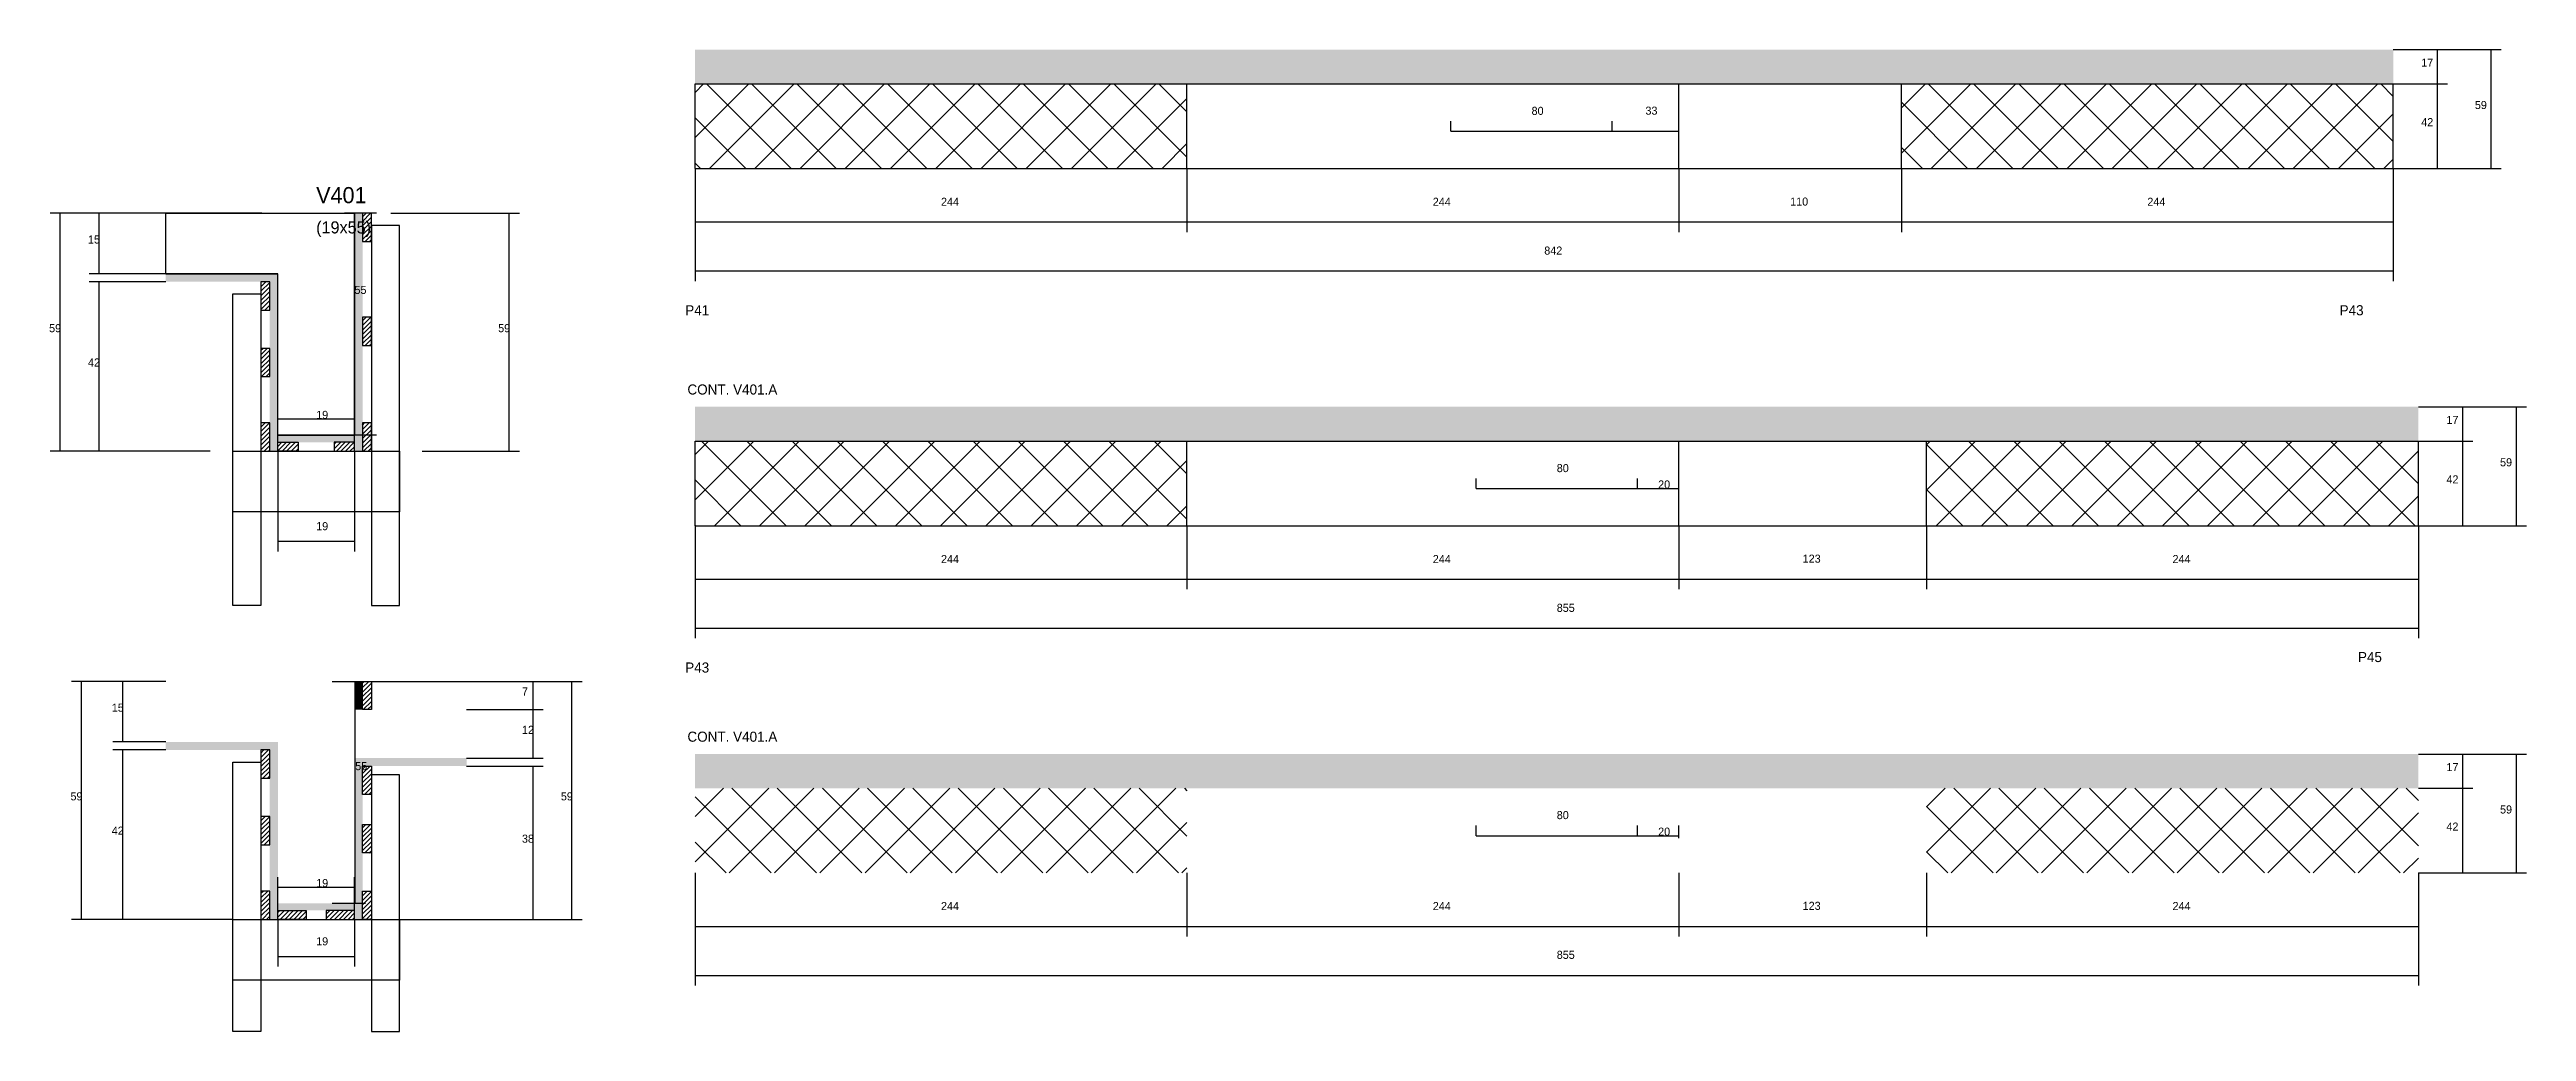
# Model space of a CAD drawing. Header units: metres. Extents: x 5072 to 9218, y 6461 to 6973.
# Drawn here: x 6376 to 7605, y 6478 to 6965 of the extents above; entities that cross this region are included whole.
import ezdxf

# ---------------------------------------------------------------- set-up
doc = ezdxf.new("R2010")
doc.units = ezdxf.units.M
for name, color, linetype in [('CONCRETO', 8, 'Continuous'), ('COTA', 2, 'Continuous'), ('Hachura', 8, 'Continuous'), ('Madeira', 52, 'Continuous'), ('NOMENCLATURA', 7, 'Continuous'), ('Paineis', 7, 'Continuous'), ('REAPROVEITAMENTO', 3, 'Continuous'), ('SARR_3.5x7', 30, 'Continuous'), ('TextoSecao', 7, 'Continuous')]:
    doc.layers.add(name, color=color, linetype=linetype)

msp = doc.modelspace()

# ---------------------------------------------------------------- texts
at = {"layer": 'COTA'}
for s, p in [('17', (7553, 6956.3)), ('80', (7111.6, 6932.4)), ('42', (7553, 6926.8)), ('244', (6818.6, 6887.3)), ('244', (7062.6, 6887.3)), ('15', (6395.4, 6868.6)), ('842', (7117.9, 6863.1)), ('55', (6527.6, 6843.6)), ('59', (6376.1, 6824.6)), ('59', (6598.9, 6824.6)), ('42', (6395.4, 6807.6)), ('19', (6508.6, 6781.6)), ('17', (7565.5, 6779.1)), ('80', (7124.1, 6755.2)), ('42', (7565.5, 6749.6)), ('19', (6508.6, 6726.4)), ('244', (6818.6, 6710.1)), ('244', (7062.6, 6710.1)), ('855', (7124.1, 6685.9)), ('7', (6610.7, 6644.4)), ('15', (6407.2, 6636.4)), ('12', (6610.7, 6625.4)), ('55', (6528, 6607.4)), ('17', (7565.5, 6606.9)), ('59', (6386.7, 6592.4)), ('59', (6630, 6592.4)), ('80', (7124.1, 6583.1)), ('42', (6407.2, 6575.4)), ('38', (6610.7, 6571.4)), ('42', (7565.5, 6577.4)), ('19', (6508.6, 6549.4)), ('244', (6818.6, 6538)), ('244', (7062.6, 6538)), ('19', (6508.6, 6520.5)), ('855', (7124.1, 6513.8))]:
    msp.add_text(s, height=4, dxfattribs=at).set_placement(p)
at = {"layer": 'NOMENCLATURA'}
for s, p in [('P41', (6691.7, 6833)), ('P43', (7512.5, 6833)), ('P43', (6691.7, 6655.8)), ('P45', (7521.6, 6661))]:
    msp.add_text(s, height=5, dxfattribs=at).set_placement(p)
at = {"layer": 'Paineis'}
for s, p in [('33', (7168.1, 6932.5)), ('59', (7579.6, 6935.3)), ('110', (7239.9, 6887.4)), ('244', (7417.1, 6887.3)), ('59', (7592.1, 6758.1)), ('20', (7174.4, 6747.1)), ('123', (7246.1, 6710.3)), ('244', (7429.6, 6710.1)), ('59', (7592.1, 6585.9)), ('20', (7174.4, 6574.9)), ('123', (7246.1, 6538.1)), ('244', (7429.6, 6538))]:
    msp.add_text(s, height=4, dxfattribs=at).set_placement(p)
at = {"layer": 'TextoSecao'}
for s, height, p in [('V401', 8, (6508.6, 6888.6)), ('(19x55)', 6, (6508.6, 6873.6)), ('CONT. V401.A', 5, (6692.8, 6793.7)), ('CONT. V401.A', 5, (6692.8, 6621.5))]:
    msp.add_text(s, height=height, dxfattribs=at).set_placement(p)

# ---------------------------------------------------------------- hatches: boundary and pattern name
at = {"layer": 'COTA'}
h = msp.add_hatch(dxfattribs=at)
h.set_pattern_fill('AR-CONC', scale=0.03)
h.paths.add_polyline_path([(7539.1, 6947.8), (7539.1, 6964.8), (7539.1, 6964.8), (6696.6, 6964.8), (6696.6, 6964.8), (6696.6, 6947.8), (6696.6, 6947.8), (7539.1, 6947.8)])
h = msp.add_hatch(dxfattribs=at)
h.set_pattern_fill('AR-CONC', scale=0.03)
h.paths.add_polyline_path([(7551.6, 6770.6), (7551.6, 6787.6), (7551.6, 6787.6), (6696.6, 6787.6), (6696.6, 6787.6), (6696.6, 6770.6), (6696.6, 6770.6), (7551.6, 6770.6)])
h = msp.add_hatch(dxfattribs=at)
h.set_pattern_fill('AR-CONC', scale=0.03)
h.paths.add_polyline_path([(7551.6, 6598.4), (7551.6, 6615.4), (7551.6, 6615.4), (6696.6, 6615.4), (6696.6, 6615.4), (6696.6, 6598.4), (6696.6, 6598.4), (7551.6, 6598.4)])
at = {"layer": 'Hachura'}
h = msp.add_hatch(color=8, dxfattribs=at)
h.dxf.hatch_style = 1
h.paths.add_polyline_path([(6531.6, 6883.6), (6527.6, 6883.6), (6527.6, 6883.6), (6527.6, 6765.6), (6527.6, 6765.6), (6531.6, 6765.6), (6531.6, 6765.6), (6531.6, 6883.6)])
h = msp.add_hatch(dxfattribs=at)
h.set_pattern_fill('ANSI31', scale=0.5)
h.paths.add_polyline_path([(6531.6, 6869.6), (6536, 6869.6), (6536, 6869.6), (6536, 6883.6), (6536, 6883.6), (6531.6, 6883.6), (6531.6, 6883.6), (6531.6, 6869.6)])
h = msp.add_hatch(color=8, dxfattribs=at)
h.dxf.hatch_style = 1
h.paths.add_polyline_path([(6489.6, 6849.6), (6489.6, 6853.6), (6489.6, 6853.6), (6434, 6853.6), (6434, 6853.6), (6434, 6849.6), (6434, 6849.6), (6489.6, 6849.6)])
h = msp.add_hatch(dxfattribs=at)
h.set_pattern_fill('ANSI31', scale=0.5)
h.paths.add_polyline_path([(6481.2, 6835.6), (6485.6, 6835.6), (6485.6, 6835.6), (6485.6, 6849.6), (6485.6, 6849.6), (6481.2, 6849.6), (6481.2, 6849.6), (6481.2, 6835.6)])
h = msp.add_hatch(color=8, dxfattribs=at)
h.dxf.hatch_style = 1
h.paths.add_polyline_path([(6489.6, 6853.6), (6485.6, 6853.6), (6485.6, 6853.6), (6485.6, 6765.6), (6485.6, 6765.6), (6489.6, 6765.6), (6489.6, 6765.6), (6489.6, 6853.6)])
h = msp.add_hatch(dxfattribs=at)
h.set_pattern_fill('ANSI31', scale=0.5)
h.paths.add_polyline_path([(6531.6, 6818), (6536, 6818), (6536, 6818), (6536, 6832), (6536, 6832), (6531.6, 6832), (6531.6, 6832), (6531.6, 6818)])
h = msp.add_hatch(dxfattribs=at)
h.set_pattern_fill('ANSI31', scale=0.5)
h.paths.add_polyline_path([(6481.2, 6802.6), (6485.6, 6802.6), (6485.6, 6802.6), (6485.6, 6816.6), (6485.6, 6816.6), (6481.2, 6816.6), (6481.2, 6816.6), (6481.2, 6802.6)])
h = msp.add_hatch(dxfattribs=at)
h.set_pattern_fill('ANSI31', scale=0.5)
h.paths.add_polyline_path([(6481.2, 6765.6), (6485.6, 6765.6), (6485.6, 6765.6), (6485.6, 6779.6), (6485.6, 6779.6), (6481.2, 6779.6), (6481.2, 6779.6), (6481.2, 6765.6)])
h = msp.add_hatch(color=8, dxfattribs=at)
h.dxf.hatch_style = 1
h.paths.add_polyline_path([(6527.6, 6770), (6527.6, 6773.6), (6527.6, 6773.6), (6489.6, 6773.6), (6489.6, 6773.6), (6489.6, 6770), (6489.6, 6770), (6527.6, 6770)])
h = msp.add_hatch(dxfattribs=at)
h.set_pattern_fill('ANSI31', scale=0.5)
h.paths.add_polyline_path([(6531.6, 6765.6), (6536, 6765.6), (6536, 6765.6), (6536, 6779.6), (6536, 6779.6), (6531.6, 6779.6), (6531.6, 6779.6), (6531.6, 6765.6)])
h = msp.add_hatch(dxfattribs=at)
h.set_pattern_fill('ANSI31', scale=0.5)
h.paths.add_polyline_path([(6489.6, 6765.6), (6489.6, 6770), (6489.6, 6770), (6499.6, 6770), (6499.6, 6770), (6499.6, 6765.6), (6499.6, 6765.6), (6489.6, 6765.6)])
h = msp.add_hatch(dxfattribs=at)
h.set_pattern_fill('ANSI31', scale=0.5)
h.paths.add_polyline_path([(6527.6, 6765.6), (6527.6, 6770), (6527.6, 6770), (6517.6, 6770), (6517.6, 6770), (6517.6, 6765.6), (6517.6, 6765.6), (6527.6, 6765.6)])
h = msp.add_hatch(color=8, dxfattribs=at)
h.dxf.hatch_style = 1
h.paths.add_polyline_path([(6531.6, 6651.4), (6528, 6651.4), (6528, 6651.4), (6528, 6637.4), (6528, 6637.4), (6531.6, 6637.4), (6531.6, 6637.4), (6531.6, 6651.4)])
h = msp.add_hatch(dxfattribs=at)
h.set_pattern_fill('ANSI31', scale=0.5)
h.paths.add_polyline_path([(6536, 6637.4), (6531.6, 6637.4), (6531.6, 6637.4), (6531.6, 6651.4), (6531.6, 6651.4), (6536, 6651.4), (6536, 6651.4), (6536, 6637.4)])
h = msp.add_hatch(color=8, dxfattribs=at)
h.dxf.hatch_style = 1
h.paths.add_polyline_path([(6434, 6617.4), (6434, 6621.4), (6434, 6621.4), (6489.6, 6621.4), (6489.6, 6621.4), (6489.6, 6617.4), (6489.6, 6617.4), (6434, 6617.4)])
h = msp.add_hatch(dxfattribs=at)
h.set_pattern_fill('ANSI31', scale=0.5)
h.paths.add_polyline_path([(6481.2, 6603.4), (6485.6, 6603.4), (6485.6, 6603.4), (6485.6, 6617.4), (6485.6, 6617.4), (6481.2, 6617.4), (6481.2, 6617.4), (6481.2, 6603.4)])
h = msp.add_hatch(color=8, dxfattribs=at)
h.dxf.hatch_style = 1
h.paths.add_polyline_path([(6485.6, 6621.4), (6489.6, 6621.4), (6489.6, 6621.4), (6489.6, 6533.4), (6489.6, 6533.4), (6485.6, 6533.4), (6485.6, 6533.4), (6485.6, 6621.4)])
h = msp.add_hatch(color=8, dxfattribs=at)
h.dxf.hatch_style = 1
h.paths.add_polyline_path([(6527.6, 6613.4), (6531.6, 6613.4), (6531.6, 6613.4), (6531.6, 6533.4), (6531.6, 6533.4), (6527.6, 6533.4), (6527.6, 6533.4), (6527.6, 6613.4)])
h = msp.add_hatch(color=8, dxfattribs=at)
h.dxf.hatch_style = 1
h.paths.add_polyline_path([(6527.6, 6609.4), (6527.6, 6613.4), (6527.6, 6613.4), (6583.2, 6613.4), (6583.2, 6613.4), (6583.2, 6609.4), (6583.2, 6609.4), (6527.6, 6609.4)])
h = msp.add_hatch(dxfattribs=at)
h.set_pattern_fill('ANSI31', scale=0.5)
h.paths.add_polyline_path([(6536, 6595.4), (6531.6, 6595.4), (6531.6, 6595.4), (6531.6, 6609.4), (6531.6, 6609.4), (6536, 6609.4), (6536, 6609.4), (6536, 6595.4)])
h = msp.add_hatch(dxfattribs=at)
h.set_pattern_fill('ANSI31', scale=0.5)
h.paths.add_polyline_path([(6481.2, 6570.4), (6485.6, 6570.4), (6485.6, 6570.4), (6485.6, 6584.4), (6485.6, 6584.4), (6481.2, 6584.4), (6481.2, 6584.4), (6481.2, 6570.4)])
h = msp.add_hatch(dxfattribs=at)
h.set_pattern_fill('ANSI31', scale=0.5)
h.paths.add_polyline_path([(6536, 6566.4), (6531.6, 6566.4), (6531.6, 6566.4), (6531.6, 6580.4), (6531.6, 6580.4), (6536, 6580.4), (6536, 6580.4), (6536, 6566.4)])
h = msp.add_hatch(dxfattribs=at)
h.set_pattern_fill('ANSI31', scale=0.5)
h.paths.add_polyline_path([(6481.2, 6533.4), (6485.6, 6533.4), (6485.6, 6533.4), (6485.6, 6547.4), (6485.6, 6547.4), (6481.2, 6547.4), (6481.2, 6547.4), (6481.2, 6533.4)])
h = msp.add_hatch(color=8, dxfattribs=at)
h.dxf.hatch_style = 1
h.paths.add_polyline_path([(6489.6, 6537.8), (6489.6, 6541.4), (6489.6, 6541.4), (6527.6, 6541.4), (6527.6, 6541.4), (6527.6, 6537.8), (6527.6, 6537.8), (6489.6, 6537.8)])
h = msp.add_hatch(dxfattribs=at)
h.set_pattern_fill('ANSI31', scale=0.5)
h.paths.add_polyline_path([(6489.6, 6533.4), (6489.6, 6537.8), (6489.6, 6537.8), (6503.6, 6537.8), (6503.6, 6537.8), (6503.6, 6533.4), (6503.6, 6533.4), (6489.6, 6533.4)])
h = msp.add_hatch(dxfattribs=at)
h.set_pattern_fill('ANSI31', scale=0.5)
h.paths.add_polyline_path([(6527.6, 6533.4), (6527.6, 6537.8), (6527.6, 6537.8), (6513.6, 6537.8), (6513.6, 6537.8), (6513.6, 6533.4), (6513.6, 6533.4), (6527.6, 6533.4)])
h = msp.add_hatch(dxfattribs=at)
h.set_pattern_fill('ANSI31', scale=0.5)
h.paths.add_polyline_path([(6536, 6533.4), (6531.6, 6533.4), (6531.6, 6533.4), (6531.6, 6547.4), (6531.6, 6547.4), (6536, 6547.4), (6536, 6547.4), (6536, 6533.4)])
at = {"layer": 'REAPROVEITAMENTO'}
h = msp.add_hatch(dxfattribs=at)
h.set_pattern_fill('ANSI37', scale=5)
h.paths.add_polyline_path([(6696.6, 6947.8), (6696.6, 6905.8), (6696.6, 6905.8), (6940.6, 6905.8), (6940.6, 6905.8), (6940.6, 6947.8), (6940.6, 6947.8), (6696.6, 6947.8)])
h = msp.add_hatch(dxfattribs=at)
h.set_pattern_fill('ANSI37', scale=5)
h.paths.add_polyline_path([(7295.1, 6947.8), (7295.1, 6905.8), (7295.1, 6905.8), (7539.1, 6905.8), (7539.1, 6905.8), (7539.1, 6947.8), (7539.1, 6947.8), (7295.1, 6947.8)])
h = msp.add_hatch(dxfattribs=at)
h.set_pattern_fill('ANSI37', scale=5)
h.paths.add_polyline_path([(6696.6, 6770.6), (6696.6, 6728.6), (6696.6, 6728.6), (6940.6, 6728.6), (6940.6, 6728.6), (6940.6, 6770.6), (6940.6, 6770.6), (6696.6, 6770.6)])
h = msp.add_hatch(dxfattribs=at)
h.set_pattern_fill('ANSI37', scale=5)
h.paths.add_polyline_path([(7307.6, 6770.6), (7307.6, 6728.6), (7307.6, 6728.6), (7551.6, 6728.6), (7551.6, 6728.6), (7551.6, 6770.6), (7551.6, 6770.6), (7307.6, 6770.6)])
h = msp.add_hatch(dxfattribs=at)
h.set_pattern_fill('ANSI37', scale=5)
h.paths.add_polyline_path([(6696.6, 6598.4), (6696.6, 6556.4), (6696.6, 6556.4), (6940.6, 6556.4), (6940.6, 6556.4), (6940.6, 6598.4), (6940.6, 6598.4), (6696.6, 6598.4)])
h = msp.add_hatch(dxfattribs=at)
h.set_pattern_fill('ANSI37', scale=5)
h.paths.add_polyline_path([(7307.6, 6598.4), (7307.6, 6556.4), (7307.6, 6556.4), (7551.6, 6556.4), (7551.6, 6556.4), (7551.6, 6598.4), (7551.6, 6598.4), (7307.6, 6598.4)])

# ---------------------------------------------------------------- linework, layer by layer
at = {"layer": 'CONCRETO'}
msp.add_lwpolyline([(6434, 6853.6), (6434, 6883.6), (6489.6, 6883.6), (6489.6, 6883.6), (6527.6, 6883.6), (6527.6, 6773.6), (6489.6, 6773.6), (6489.6, 6853.6)], close=True, dxfattribs=at)
at = {"layer": 'COTA'}
for p, q in [((7539.1, 6964.8), (7566.1, 6964.8)), ((7561.1, 6947.8), (7561.1, 6964.8)), ((7539.1, 6947.8), (7566.1, 6947.8)), ((7539.1, 6947.8), (7566.1, 6947.8)), ((7561.1, 6905.8), (7561.1, 6947.8)), ((7071.6, 6924.3), (7071.6, 6929.3)), ((7071.6, 6924.3), (7151.6, 6924.3)), ((7151.6, 6924.3), (7151.6, 6929.3)), ((6696.6, 6905.8), (6696.6, 6874.3)), ((6696.6, 6905.8), (6696.6, 6850)), ((6940.6, 6905.8), (6940.6, 6874.3)), ((6940.6, 6905.8), (6940.6, 6874.3)), ((7184.6, 6905.8), (7184.6, 6874.3)), ((7539.1, 6905.8), (7539.1, 6850)), ((7539.1, 6905.8), (7566.1, 6905.8)), ((6481.6, 6883.6), (6376.6, 6883.6)), ((6381.6, 6765.6), (6381.6, 6883.6)), ((6434, 6883.6), (6395.9, 6883.6)), ((6400.9, 6853.6), (6400.9, 6883.6)), ((6538.6, 6883.6), (6522.6, 6883.6)), ((6527.6, 6773.6), (6527.6, 6883.6)), ((6545.6, 6883.6), (6609.4, 6883.6)), ((6604.4, 6765.6), (6604.4, 6883.6)), ((6696.6, 6879.3), (6940.6, 6879.3)), ((6940.6, 6879.3), (7184.6, 6879.3)), ((6434, 6853.6), (6395.9, 6853.6)), ((6434, 6849.6), (6395.9, 6849.6)), ((6400.9, 6765.6), (6400.9, 6849.6)), ((6696.6, 6855), (7539.1, 6855)), ((6489.6, 6765.6), (6489.6, 6786.6)), ((6527.6, 6765.6), (6527.6, 6786.6)), ((7551.6, 6787.6), (7578.6, 6787.6)), ((7573.6, 6770.6), (7573.6, 6787.6)), ((6489.6, 6781.6), (6527.6, 6781.6)), ((6538.6, 6773.6), (6522.6, 6773.6)), ((6456, 6765.6), (6376.6, 6765.6)), ((6456, 6765.6), (6395.9, 6765.6)), ((6489.6, 6765.6), (6489.6, 6715.9)), ((6527.6, 6765.6), (6527.6, 6715.9)), ((6561.2, 6765.6), (6609.4, 6765.6)), ((7551.6, 6770.6), (7578.6, 6770.6)), ((7551.6, 6770.6), (7578.6, 6770.6)), ((7573.6, 6728.6), (7573.6, 6770.6)), ((7084.1, 6747.1), (7084.1, 6752.1)), ((7084.1, 6747.1), (7164.1, 6747.1)), ((7164.1, 6747.1), (7164.1, 6752.1)), ((6696.6, 6728.6), (6696.6, 6697.1)), ((6696.6, 6728.6), (6696.6, 6672.8)), ((6940.6, 6728.6), (6940.6, 6697.1)), ((6940.6, 6728.6), (6940.6, 6697.1)), ((7184.6, 6728.6), (7184.6, 6697.1)), ((7551.6, 6728.6), (7551.6, 6672.8)), ((7551.6, 6728.6), (7578.6, 6728.6)), ((6489.6, 6720.9), (6527.6, 6720.9)), ((6696.6, 6702.1), (6940.6, 6702.1)), ((6940.6, 6702.1), (7184.6, 6702.1)), ((6696.6, 6677.8), (7551.6, 6677.8)), ((6434, 6651.4), (6387.2, 6651.4)), ((6392.2, 6533.4), (6392.2, 6651.4)), ((6434, 6651.4), (6407.7, 6651.4)), ((6412.7, 6621.4), (6412.7, 6651.4)), ((6516.6, 6651.4), (6533, 6651.4)), ((6528, 6541.4), (6528, 6651.4)), ((6536, 6651.4), (6640.5, 6651.4)), ((6583.2, 6651.4), (6621.2, 6651.4)), ((6616.2, 6637.4), (6616.2, 6651.4)), ((6635.5, 6533.4), (6635.5, 6651.4)), ((6583.2, 6637.4), (6621.2, 6637.4)), ((6583.2, 6637.4), (6621.2, 6637.4)), ((6616.2, 6613.4), (6616.2, 6637.4)), ((6434, 6621.4), (6407.7, 6621.4)), ((6434, 6617.4), (6407.7, 6617.4)), ((6412.7, 6533.4), (6412.7, 6617.4)), ((6583.2, 6613.4), (6621.2, 6613.4)), ((7551.6, 6615.4), (7578.6, 6615.4)), ((7573.6, 6598.4), (7573.6, 6615.4)), ((6583.2, 6609.4), (6621.2, 6609.4)), ((6616.2, 6533.4), (6616.2, 6609.4)), ((7551.6, 6598.4), (7578.6, 6598.4)), ((7551.6, 6598.4), (7578.6, 6598.4)), ((7573.6, 6556.4), (7573.6, 6598.4)), ((7084.1, 6574.9), (7084.1, 6579.9)), ((7084.1, 6574.9), (7164.1, 6574.9)), ((7164.1, 6574.9), (7164.1, 6579.9)), ((6489.6, 6533.4), (6489.6, 6554.4)), ((6527.6, 6533.4), (6527.6, 6554.4)), ((6696.6, 6556.4), (6696.6, 6524.9)), ((6696.6, 6556.4), (6696.6, 6500.6)), ((6940.6, 6556.4), (6940.6, 6524.9)), ((6940.6, 6556.4), (6940.6, 6524.9)), ((7184.6, 6556.4), (7184.6, 6524.9)), ((7551.6, 6556.4), (7551.6, 6500.6)), ((7551.6, 6556.4), (7578.6, 6556.4)), ((6489.6, 6549.4), (6527.6, 6549.4)), ((6516.6, 6541.4), (6533, 6541.4)), ((6431.3, 6533.4), (6387.2, 6533.4)), ((6467.2, 6533.4), (6407.7, 6533.4)), ((6489.6, 6533.4), (6489.6, 6510)), ((6527.6, 6533.4), (6527.6, 6510)), ((6550, 6533.4), (6640.5, 6533.4)), ((6550, 6533.4), (6621.2, 6533.4)), ((6696.6, 6529.9), (6940.6, 6529.9)), ((6940.6, 6529.9), (7184.6, 6529.9)), ((6489.6, 6515), (6527.6, 6515)), ((6696.6, 6505.6), (7551.6, 6505.6))]:
    msp.add_line(p, q, dxfattribs=at)
at = {"layer": 'Madeira'}
for points in [[(6531.6, 6869.6), (6536, 6869.6), (6536, 6883.6), (6531.6, 6883.6)], [(6481.2, 6835.6), (6485.6, 6835.6), (6485.6, 6849.6), (6481.2, 6849.6)], [(6531.6, 6818), (6536, 6818), (6536, 6832), (6531.6, 6832)], [(6481.2, 6802.6), (6485.6, 6802.6), (6485.6, 6816.6), (6481.2, 6816.6)], [(6481.2, 6765.6), (6485.6, 6765.6), (6485.6, 6779.6), (6481.2, 6779.6)], [(6531.6, 6765.6), (6536, 6765.6), (6536, 6779.6), (6531.6, 6779.6)], [(6489.6, 6765.6), (6489.6, 6770), (6499.6, 6770), (6499.6, 6765.6)], [(6527.6, 6765.6), (6527.6, 6770), (6517.6, 6770), (6517.6, 6765.6)], [(6536, 6637.4), (6531.6, 6637.4), (6531.6, 6651.4), (6536, 6651.4)], [(6481.2, 6603.4), (6485.6, 6603.4), (6485.6, 6617.4), (6481.2, 6617.4)], [(6536, 6595.4), (6531.6, 6595.4), (6531.6, 6609.4), (6536, 6609.4)], [(6481.2, 6570.4), (6485.6, 6570.4), (6485.6, 6584.4), (6481.2, 6584.4)], [(6536, 6566.4), (6531.6, 6566.4), (6531.6, 6580.4), (6536, 6580.4)], [(6481.2, 6533.4), (6485.6, 6533.4), (6485.6, 6547.4), (6481.2, 6547.4)], [(6489.6, 6533.4), (6489.6, 6537.8), (6503.6, 6537.8), (6503.6, 6533.4)], [(6527.6, 6533.4), (6527.6, 6537.8), (6513.6, 6537.8), (6513.6, 6533.4)], [(6536, 6533.4), (6531.6, 6533.4), (6531.6, 6547.4), (6536, 6547.4)]]:
    msp.add_lwpolyline(points, close=True, dxfattribs=at)
at = {"layer": 'Paineis'}
for p, q in [((7539.1, 6964.8), (7592.7, 6964.8)), ((7587.7, 6905.8), (7587.7, 6964.8)), ((6696.6, 6947.8), (7539.1, 6947.8)), ((6696.6, 6905.8), (6696.6, 6947.8)), ((6940.6, 6905.8), (6940.6, 6947.8)), ((7184.6, 6905.8), (7184.6, 6947.8)), ((7295.1, 6905.8), (7295.1, 6947.8)), ((7539.1, 6905.8), (7539.1, 6947.8)), ((7151.6, 6924.3), (7151.6, 6929.3)), ((7151.6, 6924.3), (7184.6, 6924.3)), ((7184.6, 6923), (7184.6, 6929.3)), ((6696.6, 6905.8), (7539.1, 6905.8)), ((7184.6, 6905.8), (7184.6, 6874.3)), ((7295.1, 6905.8), (7295.1, 6874.3)), ((7295.1, 6905.8), (7295.1, 6874.3)), ((7539.1, 6905.8), (7539.1, 6874.3)), ((7539.1, 6905.8), (7592.7, 6905.8)), ((7184.6, 6879.3), (7295.1, 6879.3)), ((7295.1, 6879.3), (7539.1, 6879.3)), ((6434, 6853.6), (6489.6, 6853.6)), ((7551.6, 6787.6), (7605.2, 6787.6)), ((7600.2, 6728.6), (7600.2, 6787.6)), ((6489.6, 6773.6), (6527.6, 6773.6)), ((6696.6, 6770.6), (7551.6, 6770.6)), ((6696.6, 6728.6), (6696.6, 6770.6)), ((6940.6, 6728.6), (6940.6, 6770.6)), ((7184.6, 6728.6), (7184.6, 6770.6)), ((7307.6, 6728.6), (7307.6, 6770.6)), ((7551.6, 6728.6), (7551.6, 6770.6)), ((7164.1, 6747.1), (7164.1, 6752.1)), ((7164.1, 6747.1), (7184.6, 6747.1)), ((7184.6, 6745.8), (7184.6, 6752.1)), ((6696.6, 6728.6), (7551.6, 6728.6)), ((7184.6, 6728.6), (7184.6, 6697.1)), ((7307.6, 6728.6), (7307.6, 6697.1)), ((7307.6, 6728.6), (7307.6, 6697.1)), ((7551.6, 6728.6), (7551.6, 6697.1)), ((7551.6, 6728.6), (7605.2, 6728.6)), ((7184.6, 6702.1), (7307.6, 6702.1)), ((7307.6, 6702.1), (7551.6, 6702.1)), ((7551.6, 6615.4), (7605.2, 6615.4)), ((7600.2, 6556.4), (7600.2, 6615.4)), ((7164.1, 6574.9), (7164.1, 6579.9)), ((7164.1, 6574.9), (7184.6, 6574.9)), ((7184.6, 6573.7), (7184.6, 6579.9)), ((7184.6, 6556.4), (7184.6, 6524.9)), ((7307.6, 6556.4), (7307.6, 6524.9)), ((7307.6, 6556.4), (7307.6, 6524.9)), ((7551.6, 6556.4), (7551.6, 6524.9)), ((7551.6, 6556.4), (7605.2, 6556.4)), ((7184.6, 6529.9), (7307.6, 6529.9)), ((7307.6, 6529.9), (7551.6, 6529.9))]:
    msp.add_line(p, q, dxfattribs=at)
at = {"layer": 'SARR_3.5x7'}
for points in [[(6550, 6877.6), (6536, 6877.6), (6536, 6689.1), (6550, 6689.1)], [(6467.2, 6843.6), (6481.2, 6843.6), (6481.2, 6689.1), (6467.2, 6689.1)], [(6467.2, 6765.6), (6550, 6765.6), (6550, 6735.5), (6467.2, 6735.5)], [(6467.2, 6611.4), (6481.2, 6611.4), (6481.2, 6477.8), (6467.2, 6477.8)], [(6550, 6605), (6536, 6605), (6536, 6477.8), (6550, 6477.8)], [(6467.2, 6533.4), (6550, 6533.4), (6550, 6503.3), (6467.2, 6503.3)]]:
    msp.add_lwpolyline(points, close=True, dxfattribs=at)

msp.set_redraw_order([(e.dxf.handle, doc.entitydb.next_handle()) for e in msp.query("TEXT MTEXT ATTDEF DIMENSION ARC_DIMENSION")])  # texts and dimensions are drawn at this point

doc.saveas('drawing.dxf')
